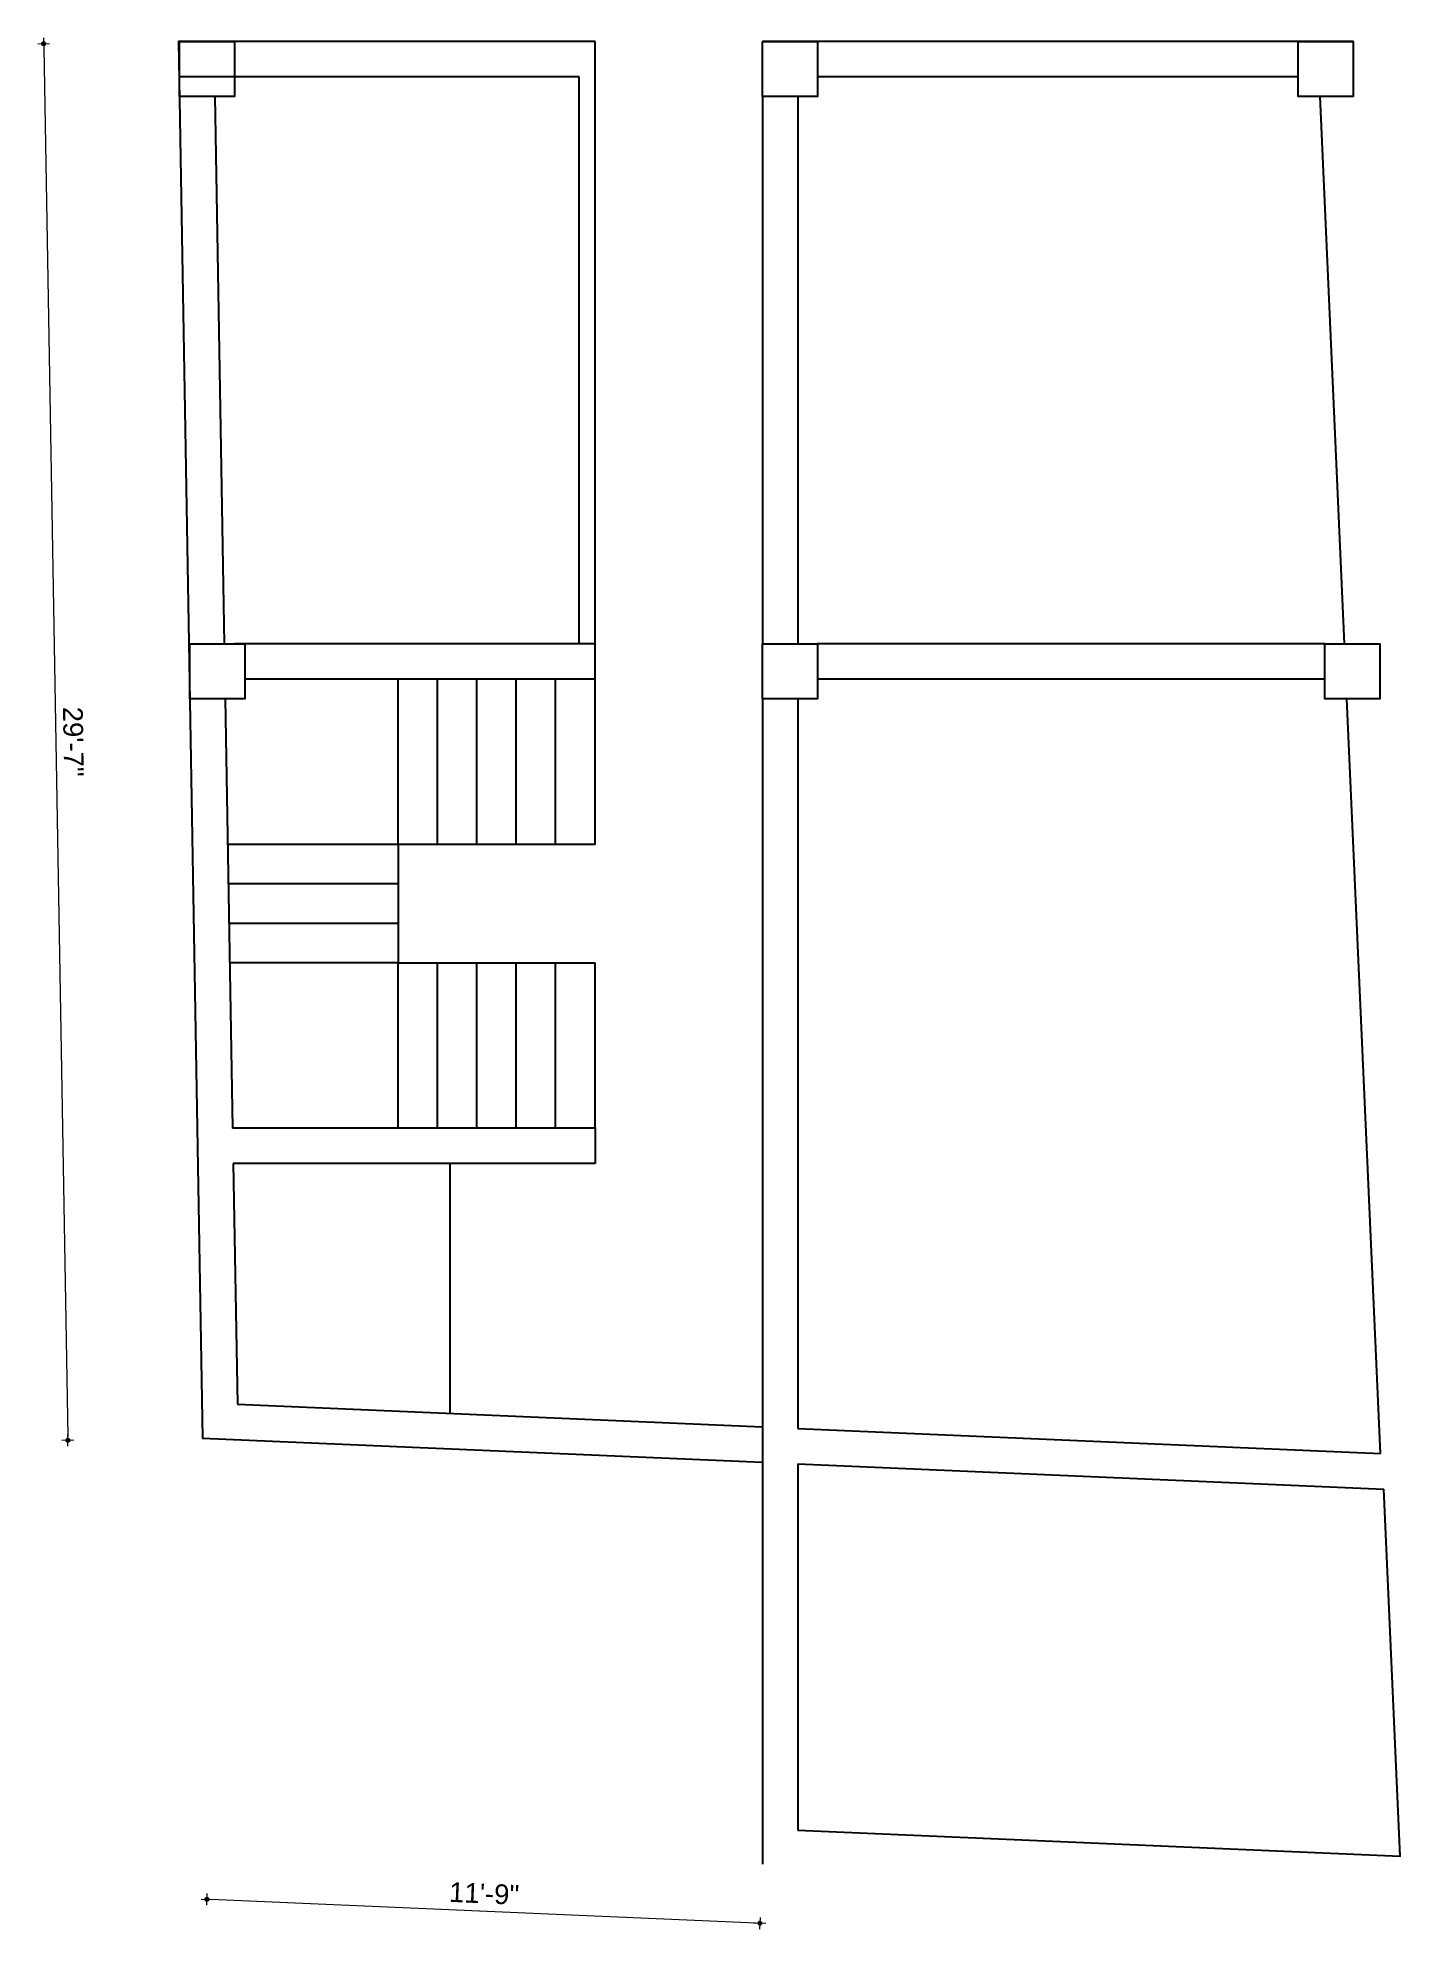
# Model space of a CAD drawing. Header units: inches. Extents: x 21312 to 31629, y -13316 to 1933.
# Drawn here: x 29000.5 to 29346.3, y -9350 to -8869.6 of the extents above; entities that cross this region are included whole.
import ezdxf

# ---------------------------------------------------------------- set-up
doc = ezdxf.new("R2010")
doc.units = ezdxf.units.IN
doc.header["$LTSCALE"] = 0.5
doc.header["$MEASUREMENT"] = 0
doc.header["$PDMODE"] = 66
doc.layers.add('hatch', color=9, linetype='Continuous', lineweight=0)
doc.layers.add('Toilet', color=7, linetype='Continuous', lineweight=25)
doc.styles.get("Standard").update_dxf_attribs({"font": 'arial.ttf'})
doc.dimstyles.new('S8', dxfattribs={"dimtxt": 5, "dimasz": 1, "dimexe": 6, "dimexo": 18, "dimgap": 1.9375, "dimtad": 1, "dimdec": 0, "dimzin": 3, "dimdsep": 46, "dimlunit": 4, "dimtxsty": 'Standard', "dimblk": 'dot 2', "dimcen": 12, "dimse1": 1, "dimse2": 1, "dimclrd": 1, "dimclre": 1, "dimclrt": 256, "dimadec": 0, "dimazin": 0, "dimtfac": 0.75, "dimtdec": 0, "dimtix": 1, "dimtmove": 1, "dimatfit": 3, "dimldrblk": 'DOT', "dimfxl": 1, "dimtolj": 1, "dimtzin": 0, "dimlwd": 9, "dimlwe": 9, "dimarcsym": 0})

msp = doc.modelspace()

# ---------------------------------------------------------------- blocks, each defined once
blk = doc.blocks.new('_Dot')
at = {"color": 0, "linetype": 'ByBlock', "lineweight": -2}
blk.add_line((-0.5, 0), (-1, 0), dxfattribs=at)
at = {"color": 0, "linetype": 'ByBlock', "const_width": 0.5}
blk.add_lwpolyline([(-0.25, 0, 1), (0.25, 0, 1)], format="xyb", close=True, dxfattribs=at)
blk = doc.blocks.new('dot1')
at = {"layer": 'hatch'}
h = blk.add_hatch(color=256, dxfattribs=at)
edge = h.paths.add_edge_path()
edge.add_arc((0, 0), 1, 0, 360)
for p, q in [((3, 0), (-3, 0)), ((0, 3), (0, -3))]:
    blk.add_line(p, q, dxfattribs=at)
blk.add_circle((0, 0), 1, dxfattribs=at)
blk = doc.blocks.new('dot 2')
at = {"layer": 'hatch', "xscale": 0.5, "yscale": 0.5, "zscale": 0.5}
blk.add_blockref('dot1', (0, 0), dxfattribs=at)
blk = doc.blocks.new('*D922')
at = {"layer": 'Defpoints', "color": 0, "transparency": 16777216}
for p in [(29044.04, -9327.37), (29184.41, -9333.46), (29043.39, -9342.42)]:
    blk.add_point(p, dxfattribs=at)
at = {"layer": 'Toilet', "color": 1, "lineweight": 9, "transparency": 16777216}
blk.add_line((29182.76, -9348.47), (29044.39, -9342.47), dxfattribs=at)
for p, rotation in [((29043.39, -9342.42), 177.5160448331279), ((29183.76, -9348.51), 357.5160448331279)]:
    blk.add_blockref('dot 2', p, dxfattribs=dict(at, rotation=rotation))
at = {"layer": 'Toilet', "transparency": 16777216, "insert": (29113.77, -9340.98), "char_height": 5, "attachment_point": 5, "rotation": 357.516}
blk.add_mtext('\\A1;11\'-9"', dxfattribs=at)

# ---------------------------------------------------------------- dimensions: what is measured, and where the dimension line sits
at = {"layer": 'Toilet'}
msp.add_aligned_dim(p1=(29036.15, -8870.56), p2=(29042.28, -9225.27), distance=-34.2, dimstyle='S8', override={"dimfxl": 2, "dimfxlon": 1, "dimarcsym": 1}, dxfattribs=at).render()
dim = msp.add_aligned_dim(p1=(29184.41, -9333.46), p2=(29044.04, -9327.37), distance=15.06, dimstyle='S8', override={"dimfxl": 2, "dimfxlon": 1, "dimarcsym": 1}, dxfattribs=at)
dim.commit()
dim.dimension.update_dxf_attribs({"geometry": '*D922', "text_midpoint": (29113.77, -9340.98)})

# ---------------------------------------------------------------- linework, layer by layer
at = {"layer": 'Toilet'}
for p, q in [((29141.92, -8870.56), (29036.15, -8870.56)), ((29141.92, -9023.56), (29141.92, -8870.56)), ((29334.43, -8870.56), (29184.41, -8870.56)), ((29137.92, -9023.56), (29137.92, -8879.56)), ((29184.41, -8884.56), (29184.41, -9023.56)), ((29193.41, -8884.56), (29193.41, -9023.56)), ((29141.92, -9032.56), (29141.92, -9023.56)), ((29091.92, -9074.55), (29091.92, -9032.55)), ((29101.92, -9074.55), (29101.92, -9032.55)), ((29111.92, -9074.55), (29111.92, -9032.55)), ((29121.92, -9074.55), (29121.92, -9032.55)), ((29131.92, -9074.55), (29131.92, -9032.55)), ((29141.92, -9074.55), (29141.92, -9032.55)), ((29184.41, -9037.56), (29184.41, -9333.46)), ((29193.41, -9037.56), (29193.41, -9222.82)), ((29341.3, -9229.23), (29332.81, -9037.56)), ((29091.92, -9074.55), (29048.68, -9074.55)), ((29091.92, -9074.55), (29091.92, -9104.55)), ((29091.92, -9084.55), (29048.85, -9084.55)), ((29091.92, -9094.55), (29049.02, -9094.55)), ((29091.92, -9104.55), (29049.2, -9104.55)), ((29091.92, -9146.52), (29091.92, -9104.55)), ((29091.92, -9104.55), (29141.92, -9104.55)), ((29101.92, -9146.52), (29101.92, -9104.55)), ((29111.92, -9146.52), (29111.92, -9104.55)), ((29121.92, -9146.52), (29121.92, -9104.55)), ((29131.92, -9146.52), (29131.92, -9104.55)), ((29131.92, -9146.52), (29131.92, -9104.55)), ((29141.92, -9146.52), (29141.92, -9104.55)), ((29141.92, -9146.55), (29049.92, -9146.55)), ((29141.92, -9146.52), (29141.92, -9155.55)), ((29050.08, -9155.55), (29051.13, -9216.65)), ((29105.13, -9218.99), (29105.13, -9155.55)), ((29051.13, -9216.65), (29184.41, -9222.43)), ((29193.41, -9222.82), (29341.3, -9229.23)), ((29042.28, -9225.27), (29184.41, -9231.44)), ((29193.41, -9231.83), (29193.41, -9324.84)), ((29193.41, -9231.83), (29342.19, -9238.28))]:
    msp.add_line(p, q, dxfattribs=at)
for points in [[(29141.92, -8870.56), (29036.15, -8870.56), (29042.28, -9225.27), (29184.41, -9231.44)], [(29334.43, -8870.56), (29184.41, -8870.56)], [(29137.92, -8879.56), (29036.31, -8879.56)], [(29137.92, -8879.56), (29050.4, -8879.56)], [(29320.43, -8879.56), (29198.41, -8879.56)], [(29045.4, -8884.56), (29047.8, -9023.56)], [(29332.19, -9023.56), (29326.04, -8884.56)], [(29141.92, -9023.56), (29050.4, -9023.56)], [(29327.2, -9023.56), (29198.41, -9023.56)], [(29141.92, -9032.56), (29053.04, -9032.56)], [(29327.2, -9032.56), (29198.41, -9032.56)], [(29048.04, -9037.56), (29049.92, -9146.55)], [(29141.92, -9074.55), (29091.92, -9074.55)], [(29141.92, -9155.55), (29050.08, -9155.55)], [(29193.41, -9231.83), (29342.19, -9238.28)], [(29193.41, -9324.84), (29346.32, -9331.48), (29342.19, -9238.28)]]:
    msp.add_lwpolyline(points, dxfattribs=at)
for points in [[(29036.4, -8870.56), (29050.4, -8870.56), (29050.4, -8884.56), (29036.4, -8884.56)], [(29184.41, -8870.56), (29198.41, -8870.56), (29198.41, -8884.56), (29184.41, -8884.56)], [(29320.43, -8870.56), (29334.43, -8870.56), (29334.43, -8884.56), (29320.43, -8884.56)], [(29039.04, -9023.56), (29053.04, -9023.56), (29053.04, -9037.56), (29039.04, -9037.56)], [(29184.41, -9023.56), (29198.41, -9023.56), (29198.41, -9037.56), (29184.41, -9037.56)], [(29327.2, -9023.56), (29341.2, -9023.56), (29341.2, -9037.56), (29327.2, -9037.56)]]:
    msp.add_lwpolyline(points, close=True, dxfattribs=at)

msp.set_redraw_order([(e.dxf.handle, doc.entitydb.next_handle()) for e in msp.query("TEXT MTEXT ATTDEF DIMENSION ARC_DIMENSION")])  # texts and dimensions are drawn at this point

doc.saveas('drawing.dxf')
